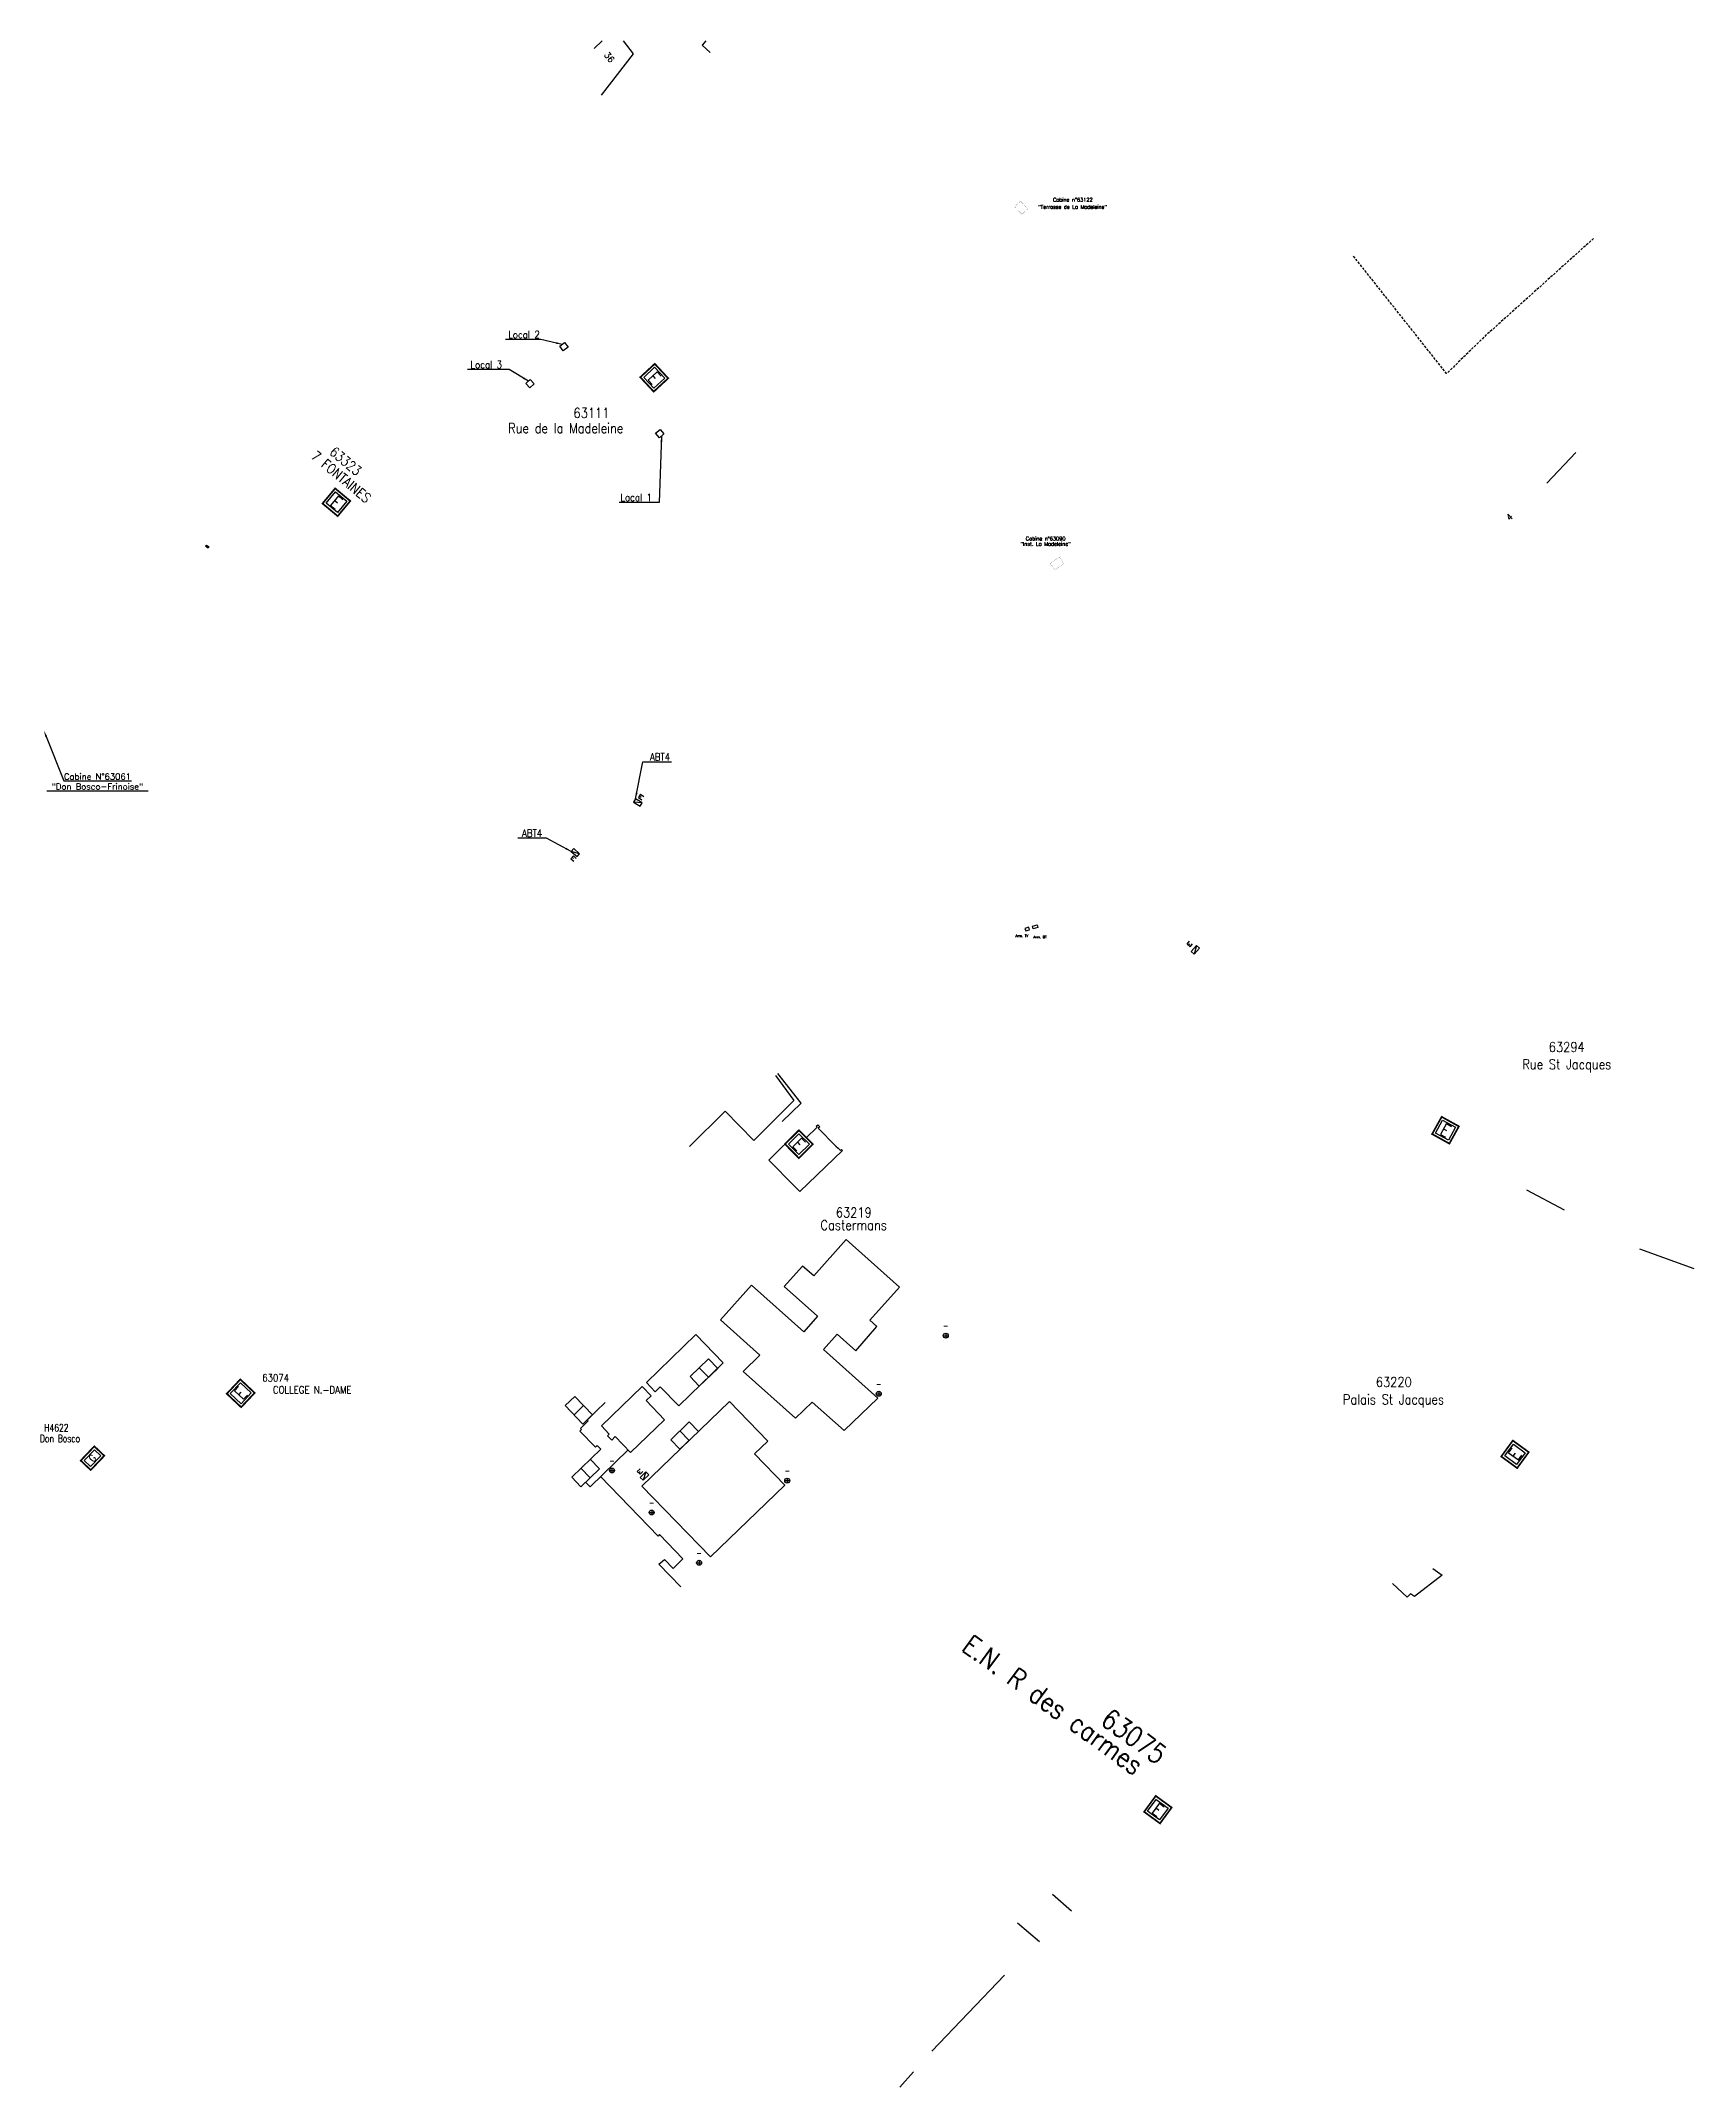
# Model space of a CAD drawing. Header units: millimetres. Extents: x 80014 to 81018, y 144000 to 145000.
# Drawn here: x 80013.6 to 80349.3, y 144584.4 to 145000 of the extents above; entities that cross this region are included whole.
import ezdxf
from ezdxf.enums import TextEntityAlignment as Align

# ---------------------------------------------------------------- set-up
doc = ezdxf.new("R2010")
doc.units = ezdxf.units.MM
doc.linetypes.add('DASHED', pattern=[0.75, 0.5, -0.25])
doc.layers.get('0').update_dxf_attribs({"linetype": 'CONTINUOUS'})
for name, color, linetype in [('BB01', 7, 'CONTINUOUS'), ('BB08', 7, 'CONTINUOUS'), ('BR12', 7, 'CONTINUOUS'), ('BR15', 7, 'CONTINUOUS'), ('G_210', 7, 'CONTINUOUS'), ('M_200', 7, 'CONTINUOUS'), ('W0100', 7, 'CONTINUOUS'), ('W0112', 1, 'DASHED'), ('W0430', 7, 'CONTINUOUS'), ('W0991', 7, 'CONTINUOUS')]:
    doc.layers.add(name, color=color, linetype=linetype)
doc.styles.add('B_ROMANS', font='ROMANS.shx', dxfattribs={"width": 0.75})
doc.styles.add('M_ROMANS', font='ROMANS.shx', dxfattribs={"width": 0.75})
doc.styles.get("Standard").update_dxf_attribs({"font": 'romans.shx', "width": 0.85})
doc.dimstyles.get("Standard").update_dxf_attribs({"dimtxt": 1.5, "dimasz": 1.2, "dimexe": 0.625, "dimexo": 0.625, "dimgap": 0.25, "dimtad": 1, "dimdec": 1, "dimzin": 0, "dimdsep": 46, "dimtxsty": 'Standard', "dimcen": -0.5, "dimadec": 0, "dimazin": 0, "dimtfac": 1, "dimtdec": 1, "dimtmove": 0, "dimatfit": 3, "dimfxl": 0, "dimtolj": 1, "dimtzin": 0, "dimarcsym": 0})

msp = doc.modelspace()

# ---------------------------------------------------------------- texts
at = {"layer": 'BB01', "color": 252, "char_height": 1.5, "attachment_point": 6}
for s, insert in [('\\A1;\\PLocal 2', (80114.88, 144941.6)), ('\\A1;\\PLocal 3', (80107.22, 144935.49)), ('\\A1;\\PLocal 1', (80137.65, 144908.52))]:
    msp.add_mtext(s, dxfattribs=dict(at, insert=insert))
at = {"layer": 'BB08'}
for s, height, p in [('Cabine n%%d63122', 0.75, (80223.14, 144967.76)), ('"Terrasse de La Madeleine"', 0.75, (80223.08, 144966.3)), ('Cabine N%%d63061', 1.25, (80025.06, 144850.6)), ('"Don Bosco-Frinoise"', 1.25, (80025.06, 144848.58))]:
    msp.add_text(s, height=height, dxfattribs=at).set_placement(p, align=Align.MIDDLE)
at = {"layer": 'BB08', "color": 252}
for s, height, p in [('"Inst. La Madeleine"', 0.75, (80217.6, 144897.85)), ('Cabine n%%d63090', 0.75, (80217.61, 144898.93)), ('Arm. TV', 0.5, (80212.79, 144818.22)), ('Arm. BT', 0.5, (80216.47, 144817.96))]:
    msp.add_text(s, height=height, dxfattribs=at).set_placement(p, align=Align.MIDDLE)
at = {"layer": 'W0430', "linetype": 'Continuous', "insert": (80137.26, 144853.81), "char_height": 1.5, "width": 14.3384, "attachment_point": 7}
msp.add_mtext('\\A1;ABT4', dxfattribs=at)
at = {"layer": 'W0430', "linetype": 'Continuous', "insert": (80115.38, 144838.33), "char_height": 1.5, "attachment_point": 9}
msp.add_mtext('\\A1;ABT4', dxfattribs=at)
at = {"layer": 'W0991', "color": 252, "linetype": 'Continuous'}
for s, rotation, p in [('36', 308.8568, (80129.01, 144996.69)), ('4', 44.2107, (80311.77, 144903.29))]:
    msp.add_text(s, height=1.25, rotation=rotation, dxfattribs=at).set_placement(p, align=Align.MIDDLE)

# ---------------------------------------------------------------- blocks, each defined once
blk = doc.blocks.new('M_200_56')
at = {"color": 0, "linetype": 'Continuous', "const_width": 0.35, "flags": 128}
blk.add_lwpolyline([(2, 2), (2, -2), (-2, -2), (-2, 2)], close=True, dxfattribs=at)
at = {"color": 0, "linetype": 'Continuous'}
blk.add_lwpolyline([(-1.5, 1.5), (1.5, 1.5), (1.5, -1.5), (-1.5, -1.5)], close=True, dxfattribs=at)
at = {"color": 0, "linetype": 'Continuous', "width": 0.85}
blk.add_text('E', height=2.5, dxfattribs=at).set_placement((0, 0), align=Align.MIDDLE_CENTER)
for tag, p in [('NUM', (0, 15.06)), ('NOM', (0, 8.65))]:
    blk.add_attdef(tag, text='', height=4, dxfattribs=at).set_placement(p, align=Align.MIDDLE)
at = {"color": 0, "linetype": 'Continuous', "style": 'M_ROMANS', "width": 0.75, "flags": 3}
for tag, p in [('DEF_COUP', (-0.13, -7.49)), ('DEF_LEG', (-0.13, -4.99)), ('DEF_TYPE', (-0.13, -9.99))]:
    blk.add_attdef(tag, text='', height=1.2, dxfattribs=at).set_placement(p, align=Align.MIDDLE)
blk = doc.blocks.new('BR1209')
at = {"color": 0, "linetype": 'Continuous', "flags": 128}
for points in [[(-0.5, 0), (0.5, 0)], [(0, 0.5), (0, -0.5)]]:
    blk.add_lwpolyline(points, dxfattribs=at)
at = {"color": 0, "linetype": 'Continuous'}
blk.add_circle((0, 0), 0.5, dxfattribs=at)
at = {"color": 0, "linetype": 'Continuous', "style": 'B_ROMANS', "width": 0.75}
blk.add_attdef('NUM', text='', height=1.2, dxfattribs=at).set_placement((0, 2), align=Align.MIDDLE)
at = {"color": 0, "linetype": 'Continuous', "style": 'B_ROMANS', "width": 0.75, "flags": 3}
for tag, p in [('DEF_COUP', (0, -12.5)), ('DEF_LEG', (0, -10)), ('DEF_TYPE', (0, -15))]:
    blk.add_attdef(tag, text='', height=1.2, dxfattribs=at).set_placement(p, align=Align.MIDDLE)
blk = doc.blocks.new('T430')
at = {"flags": 128}
for points in [[(0.8, 0.8), (-0.8, 0.8)], [(-0.8, 0.8), (-0.8, 0)], [(0.8, 0.8), (-0.8, 0)], [(-0.8, 0), (0.8, 0)], [(-0.4, 2.1), (0.4, 2.1)], [(-0.4, 2.1), (-0.4, 1.3)], [(-0.4, 1.7), (0, 1.7)], [(-0.4, 1.3), (0.4, 1.3)], [(0.8, 0), (0.8, 0.8)]]:
    blk.add_lwpolyline(points, dxfattribs=at)
blk = doc.blocks.new('*U10')
at = {"layer": 'G_210', "color": 0, "linetype": 'Continuous', "const_width": 0.35, "flags": 128}
blk.add_lwpolyline([(4, 2.79), (4, 0), (0, 0), (0, 2.79)], close=True, dxfattribs=at)
at = {"layer": 'G_210', "color": 0, "linetype": 'Continuous'}
blk.add_lwpolyline([(0.5, 2.29), (3.5, 2.29), (3.5, 0.5), (0.5, 0.5)], close=True, dxfattribs=at)
at = {"layer": 'G_210', "insert": (1.99, 1.4), "char_height": 1.5, "width": 2.394, "attachment_point": 5}
blk.add_mtext('G', dxfattribs=at)
at = {"layer": 'G_210', "color": 0, "linetype": 'Continuous', "width": 0.75}
for tag, height, p in [('NUM', 4, (2, 16)), ('NOM', 4, (2, 11)), ('BCL', 3, (2, 7))]:
    blk.add_attdef(tag, text='', height=height, dxfattribs=at).set_placement(p, align=Align.MIDDLE)
at = {"layer": 'G_210', "color": 0, "linetype": 'Continuous', "width": 0.75, "flags": 3}
for tag, p in [('DEF_LEG', (2.14, -3.11)), ('DEF_COUP', (2.14, -5.61)), ('DEF_TYPE', (2.14, -8.11))]:
    blk.add_attdef(tag, text='', height=1.2, dxfattribs=at).set_placement(p, align=Align.MIDDLE)
blk = doc.blocks.new('M_200_59')
at = {"layer": 'M_200', "color": 0, "linetype": 'Continuous', "const_width": 0.35, "flags": 128}
blk.add_lwpolyline([(4, 4), (4, 0), (0, 0), (0, 4)], close=True, dxfattribs=at)
at = {"layer": 'M_200', "color": 0, "linetype": 'Continuous'}
blk.add_lwpolyline([(0.5, 3.5), (3.5, 3.5), (3.5, 0.5), (0.5, 0.5)], close=True, dxfattribs=at)
at = {"layer": 'M_200', "insert": (2, 2), "char_height": 2.5, "width": 4, "attachment_point": 5}
blk.add_mtext('E', dxfattribs=at)
at = {"layer": 'M_200', "color": 0, "linetype": 'Continuous', "width": 0.85}
for tag, p in [('NUM', (2, 17.06)), ('NOM', (2, 10.65))]:
    blk.add_attdef(tag, text='', height=4, dxfattribs=at).set_placement(p, align=Align.MIDDLE)
at = {"layer": 'M_200', "color": 0, "linetype": 'Continuous', "style": 'M_ROMANS', "width": 0.75, "flags": 3}
for tag, p in [('DEF_LEG', (1.87, -2.99)), ('DEF_COUP', (1.87, -5.49)), ('DEF_TYPE', (1.87, -7.99))]:
    blk.add_attdef(tag, text='', height=1.2, dxfattribs=at).set_placement(p, align=Align.MIDDLE)
blk = doc.blocks.new('*U14')
at = {"flags": 128}
for points in [[(0.8, 0.8), (-0.8, 0.8)], [(-0.8, 0.8), (-0.8, 0)], [(0.8, 0.8), (-0.8, 0)], [(-0.8, 0), (0.8, 0)], [(-0.23, 2.41), (0.57, 2.41)], [(-0.23, 2.41), (-0.23, 1.61)], [(-0.23, 2.01), (0.17, 2.01)], [(-0.23, 1.61), (0.57, 1.61)], [(0.8, 0), (0.8, 0.8)]]:
    blk.add_lwpolyline(points, dxfattribs=at)
blk = doc.blocks.new('*U27')
at = {"flags": 128}
for points in [[(0.8, 0.8), (-0.8, 0.8)], [(-0.8, 0.8), (-0.8, 0)], [(0.8, 0.8), (-0.8, 0)], [(-0.8, 0), (0.8, 0)], [(0.8, 0), (0.8, 0.8)], [(0.14, -0.36), (0.94, -0.36)], [(0.14, -0.36), (0.14, -1.16)], [(0.14, -0.76), (0.54, -0.76)], [(0.14, -1.16), (0.94, -1.16)]]:
    blk.add_lwpolyline(points, dxfattribs=at)
blk = doc.blocks.new('BR1501')
at = {"color": 0, "linetype": 'Continuous'}
blk.add_lwpolyline([(0.3, -0.15), (-0.3, -0.15), (-0.3, 0.15), (0.3, 0.15)], close=True, dxfattribs=at)
for points in [[(-0.1, 0.15), (-0.1, -0.15)], [(0.1, -0.15), (0.1, 0.15)]]:
    blk.add_lwpolyline(points, dxfattribs=at)

# ---------------------------------------------------------------- linework, layer by layer
at = {"color": 252, "flags": 128}
for points in [[(80125.9, 144998.49), (80127.54, 145000)], [(80127.44, 144988.95), (80133.9, 144997.39), (80131.9, 145000)]]:
    msp.add_lwpolyline(points, dxfattribs=at)
at = {"layer": 'BB01', "color": 252}
for p, q in [((80162.77, 144789.87), (80166.51, 144784.75)), ((80166.51, 144784.75), (80158.33, 144776.67)), ((80152.5, 144782.57), (80145.28, 144775.43)), ((80152.5, 144782.57), (80158.33, 144776.67)), ((80315.24, 144766.63), (80322.9, 144762.57)), ((80349.29, 144750.55), (80338.3, 144754.57)), ((80147.27, 144730.49), (80149.15, 144728.55)), ((80121.85, 144720.91), (80123.79, 144722.79)), ((80143.35, 144717.66), (80145.23, 144715.72)), ((80125.12, 144708.13), (80123.24, 144710.07))]:
    msp.add_line(p, q, dxfattribs=at)
at = {"layer": 'BB01', "color": 8, "linetype": 'Continuous'}
for p, q in [((80167.99, 144784.21), (80163.25, 144790.24)), ((80164.09, 144780.47), (80167.99, 144784.21))]:
    msp.add_line(p, q, dxfattribs=at)
at = {"layer": 'BB01', "const_width": 0.03, "flags": 128}
msp.add_lwpolyline([(80211.3, 144966.35), (80212.79, 144964.78), (80213.97, 144965.87), (80212.53, 144967.46)], close=True, dxfattribs=at)
at = {"layer": 'BB01', "color": 252, "flags": 128}
for points in [[(80118.93, 144937.99), (80119.89, 144938.72), (80120.62, 144937.77), (80119.66, 144937.04), (80118.93, 144937.99)], [(80112.04, 144930.4), (80112.92, 144931.21), (80113.73, 144930.33), (80112.84, 144929.52), (80112.04, 144930.4)], [(80138.4, 144920.3), (80139.3, 144921.1), (80140.1, 144920.2), (80139.2, 144919.4), (80138.4, 144920.3)], [(80171.74, 144779.42), (80171.45, 144779.14), (80175.01, 144775.52), (80175.47, 144775.06), (80175.94, 144774.58), (80176.16, 144774.79), (80176.37, 144774.58), (80167.7, 144766.28), (80166.62, 144767.37), (80161.39, 144772.66), (80167.55, 144778.75), (80169, 144777.21), (80171.24, 144779.36), (80171.03, 144779.57), (80171.32, 144779.85), (80171.53, 144779.63)], [(80128.19, 144723.43), (80124.52, 144719.88), (80124.73, 144719.67), (80123.15, 144718.14), (80123.36, 144717.92), (80123, 144717.58), (80126.21, 144714.33), (80126.57, 144714.68), (80127.26, 144713.96), (80121.37, 144708.26)], [(80132.82, 144713.78), (80125.09, 144706.29), (80124.18, 144707.22)], [(80121.37, 144708.26), (80123.25, 144706.32), (80126.98, 144709.94), (80125.11, 144711.88)], [(80143.51, 144685.95), (80139.06, 144690.55), (80140.18, 144691.55), (80141.99, 144689.68), (80143.94, 144691.69), (80139.21, 144696.58), (80138.92, 144696.3), (80127.24, 144708.37)]]:
    msp.add_lwpolyline(points, dxfattribs=at)
at = {"layer": 'BB01', "color": 252, "const_width": 0.03, "flags": 128}
msp.add_lwpolyline([(80219.55, 144892.56), (80221.3, 144893.83), (80220.38, 144895.15), (80218.57, 144893.83)], close=True, dxfattribs=at)
at = {"layer": 'BB01', "color": 252}
msp.add_lwpolyline([(80171.53, 144779.63), (80171.74, 144779.42)], dxfattribs=at)
at = {"layer": 'BB01', "color": 252, "flags": 128}
for points in [[(80187.91, 144746.84), (80177.11, 144756.51), (80170.51, 144749.13), (80168.27, 144751.13), (80164.54, 144746.95), (80171.28, 144740.93), (80168.48, 144737.8), (80157.89, 144747.26), (80151.56, 144740.18), (80159.57, 144733.01), (80156.19, 144729.74), (80166.8, 144720.25), (80170.19, 144723.52), (80176.69, 144717.71), (80183.53, 144724.33), (80172.5, 144734.2), (80175.3, 144737.33), (80179.1, 144733.93), (80183.33, 144738.87), (80181.91, 144740.13)], [(80152.16, 144731.47), (80146.6, 144737.22), (80136.54, 144727.48), (80138.35, 144725.61), (80139.35, 144726.59), (80143.11, 144722.71)], [(80145.4, 144728.68), (80149.14, 144732.3), (80151.02, 144730.36), (80147.28, 144726.74)], [(80130.21, 144716.48), (80129.49, 144715.79), (80128.65, 144716.65), (80129.01, 144717), (80127.41, 144718.65), (80135.68, 144726.65), (80137.49, 144724.78), (80136.48, 144723.81), (80140.23, 144719.92), (80133.33, 144713.25)], [(80123.65, 144719.04), (80120.04, 144722.78), (80121.98, 144724.66), (80125.59, 144720.92)], [(80164.63, 144706.65), (80158.51, 144712.98), (80161.17, 144715.55), (80153.38, 144723.6), (80135.63, 144706.42), (80149.53, 144692.05)], [(80143.36, 144713.91), (80141.49, 144715.85), (80145.22, 144719.46), (80147.1, 144717.52)]]:
    msp.add_lwpolyline(points, close=True, dxfattribs=at)
at = {"layer": 'BB08'}
for p, q in [((80014.67, 144858.68), (80018.21, 144849.69)), ((80014.81, 144847.67), (80035.36, 144847.67)), ((80018.21, 144849.69), (80031.96, 144849.69))]:
    msp.add_line(p, q, dxfattribs=at)
at = {"layer": 'BB08', "color": 252, "flags": 128}
for points in [[(80213.42, 144819.72), (80213.57, 144819.22), (80214.36, 144819.44), (80214.21, 144819.95)], [(80215.07, 144819.65), (80214.92, 144820.18), (80215.89, 144820.46), (80216.04, 144819.93)]]:
    msp.add_lwpolyline(points, close=True, dxfattribs=at)
at = {"layer": 'BB08', "color": 252}
msp.add_solid([(80014.47, 144858.6), (80014.21, 144859.84), (80014.86, 144858.75)], dxfattribs=at)
at = {"layer": 'W0100', "color": 252}
msp.add_lwpolyline([(80148.63, 145000), (80147.83, 144999.16), (80149.5, 144997.66)], dxfattribs=at)
at = {"layer": 'W0100', "color": 252, "flags": 128}
for points in [[(80325.3, 144916.37), (80319.42, 144910.19)], [(80219, 144623.56), (80222.89, 144620.17)], [(80211.93, 144617.74), (80216.38, 144613.93)], [(80194.51, 144591.64), (80209.28, 144607.12)], [(80190.77, 144587.45), (80188.03, 144584.36)]]:
    msp.add_lwpolyline(points, dxfattribs=at)
at = {"layer": 'W0100', "color": 253}
msp.add_lwpolyline([(80296.24, 144689.71), (80298.14, 144688.32), (80292.52, 144684), (80292.52, 144684), (80291.68, 144684.55), (80291.04, 144683.86), (80288.03, 144686.68)], dxfattribs=at)
at = {"layer": 'W0112', "color": 252, "flags": 128}
msp.add_lwpolyline([(80328.9, 144959.88), (80306.97, 144940.13), (80299.04, 144932.43), (80280.1, 144956.32)], dxfattribs=at)

# ---------------------------------------------------------------- block references
at = {"layer": 'BR12', "color": 252}
for p in [(80197.33, 144736.99), (80183.72, 144725.19), (80129.55, 144709.6), (80165.14, 144707.55), (80137.61, 144701.07), (80147.24, 144690.86)]:
    msp.add_blockref('BR1209', p, dxfattribs=at).add_auto_attribs({'NUM': '-'})
at = {"layer": 'BR15', "color": 252, "rotation": 323.9672250312406}
msp.add_blockref('BR1501', (80047.36, 144897.29), dxfattribs=at)
at = {"layer": 'G_210'}
ref = msp.add_blockref('*U10', (80023.69, 144709.7), dxfattribs=dict(at, rotation=46.4593727110778))
ref.add_attrib('NUM', 'H4622', dxfattribs={"color": 0, "linetype": 'Continuous', "height": 1.5, "width": 0.75}).set_placement((80016.73, 144718.28), align=Align.MIDDLE)
ref.add_attrib('NOM', 'Don Bosco', dxfattribs={"color": 0, "linetype": 'Continuous', "height": 1.5, "width": 0.75}).set_placement((80017.46, 144716.13), align=Align.MIDDLE)
at = {"layer": 'M_200'}
ref = msp.add_blockref('M_200_56', (80138.13, 144931.58), dxfattribs=dict(at, rotation=312.8335425590323))
ref.add_attrib('NUM', '63111', dxfattribs={"layer": '0', "color": 0, "linetype": 'Continuous', "height": 2, "width": 0.85}).set_placement((80125.38, 144924.44), align=Align.MIDDLE)
ref.add_attrib('NOM', 'Rue de la Madeleine', dxfattribs={"layer": '0', "color": 0, "linetype": 'Continuous', "height": 2, "width": 0.85}).set_placement((80120.16, 144921.38), align=Align.MIDDLE)
ref = msp.add_blockref('M_200_59', (80070.77, 144906.03), dxfattribs=dict(at, rotation=320.2207041843396))
ref.add_attrib('NUM', '63323', dxfattribs={"color": 0, "linetype": 'Continuous', "height": 2, "rotation": 320.2207, "width": 0.85}).set_placement((80075.47, 144914.64), align=Align.MIDDLE)
ref.add_attrib('NOM', '7 FONTAINES', dxfattribs={"color": 0, "linetype": 'Continuous', "height": 2, "rotation": 320.2207, "width": 0.85}).set_placement((80074.56, 144911.45), align=Align.MIDDLE)
ref = msp.add_blockref('M_200_56', (80298.82, 144778.73), dxfattribs=dict(at, rotation=331.0120303959239))
ref.add_attrib('NUM', '63294', dxfattribs={"layer": '0', "color": 0, "linetype": 'Continuous', "height": 2, "width": 0.85}).set_placement((80323.44, 144795.63), align=Align.MIDDLE)
ref.add_attrib('NOM', 'Rue St Jacques', dxfattribs={"layer": '0', "color": 0, "linetype": 'Continuous', "height": 2, "width": 0.85}).set_placement((80323.44, 144791.79), align=Align.MIDDLE)
at = {"layer": 'M_200', "color": 0}
ref = msp.add_blockref('M_200_56', (80167.51, 144775.9), dxfattribs=dict(at, rotation=314.6630383068452))
ref.add_attrib('NUM', '63219', dxfattribs={"layer": '0', "color": 0, "linetype": 'Continuous', "height": 2, "width": 0.85}).set_placement((80178.66, 144762.02), align=Align.MIDDLE)
ref.add_attrib('NOM', 'Castermans', dxfattribs={"layer": '0', "color": 0, "linetype": 'Continuous', "height": 2, "width": 0.85}).set_placement((80178.64, 144759.45), align=Align.MIDDLE)
at = {"layer": 'M_200'}
ref = msp.add_blockref('M_200_59', (80054.24, 144722.46), dxfattribs=dict(at, rotation=46.71485757623026))
ref.add_attrib('NUM', '63074', dxfattribs={"color": 0, "linetype": 'Continuous', "height": 1.5, "width": 0.85}).set_placement((80061.26, 144728.44), align=Align.MIDDLE)
ref.add_attrib('NOM', 'COLLEGE N.-DAME', dxfattribs={"color": 0, "linetype": 'Continuous', "height": 1.5, "width": 0.85}).set_placement((80068.68, 144725.99), align=Align.MIDDLE)
ref = msp.add_blockref('M_200_56', (80312.93, 144712.89), dxfattribs=dict(at, rotation=53.98130080577069))
ref.add_attrib('NUM', '63220', dxfattribs={"layer": '0', "color": 0, "linetype": 'Continuous', "height": 2, "width": 0.85}).set_placement((80288.32, 144727.59), align=Align.MIDDLE)
ref.add_attrib('NOM', 'Palais St Jacques', dxfattribs={"layer": '0', "color": 0, "linetype": 'Continuous', "height": 2, "width": 0.85}).set_placement((80288.25, 144723.76), align=Align.MIDDLE)
ref = msp.add_blockref('M_200_56', (80240.41, 144640.71), dxfattribs=dict(at, rotation=323.8796615798115))
ref.add_attrib('NUM', '63075', dxfattribs={"layer": '0', "color": 0, "height": 4, "rotation": 323.8797, "width": 0.85}).set_placement((80235.56, 144655.6), align=Align.MIDDLE)
ref.add_attrib('NOM', 'E.N. R des carmes', dxfattribs={"layer": '0', "color": 0, "height": 4, "rotation": 323.8797, "width": 0.85}).set_placement((80219.13, 144661.97), align=Align.MIDDLE)
at = {"layer": 'W0430'}
for name, p, rotation in [('T430', (80134.58, 144844.97), 328.2866397419281), ('*U27', (80121.85, 144834.84), 317.9996728206932), ('*U14', (80248.3, 144815.11), 48.88980666259637), ('T430', (80136.43, 144708.18), 44.05400368327285)]:
    msp.add_blockref(name, p, dxfattribs=dict(at, rotation=rotation))

msp.set_redraw_order([(e.dxf.handle, doc.entitydb.next_handle()) for e in msp.query("TEXT MTEXT ATTDEF DIMENSION ARC_DIMENSION")])  # texts and dimensions are drawn at this point

# ---------------------------------------------------------------- leaders
at = {"layer": 'BB01', "color": 252, "annotation_type": 0, "has_hookline": 1, "hookline_direction": 1}
for points, text_width in [([(80119.41, 144938.36), (80115.13, 144939.35)], 6.98), ([(80112.58, 144930.9), (80108.67, 144933.24), (80107.47, 144933.24)], 6.98), ([(80139.62, 144919.76), (80139.1, 144906.27), (80137.9, 144906.27)], 6.62)]:
    msp.add_leader(points, dimstyle='Standard', override={"dimclrd": 252}, dxfattribs=dict(at, text_width=text_width))
at = {"layer": 'W0430', "linetype": 'Continuous', "annotation_type": 0, "has_hookline": 1, "text_width": 4.37}
for points, hookline_direction in [([(80134.32, 144846.07), (80135.81, 144853.56), (80137.01, 144853.56)], 0), ([(80121.25, 144835.37), (80116.24, 144838.08), (80115.04, 144838.08)], 1)]:
    msp.add_leader(points, dimstyle='Standard', override={"dimgap": 0.25, "dimtad": 1, "dimfxl": 1.25}, dxfattribs=dict(at, hookline_direction=hookline_direction))

doc.saveas('drawing.dxf')
